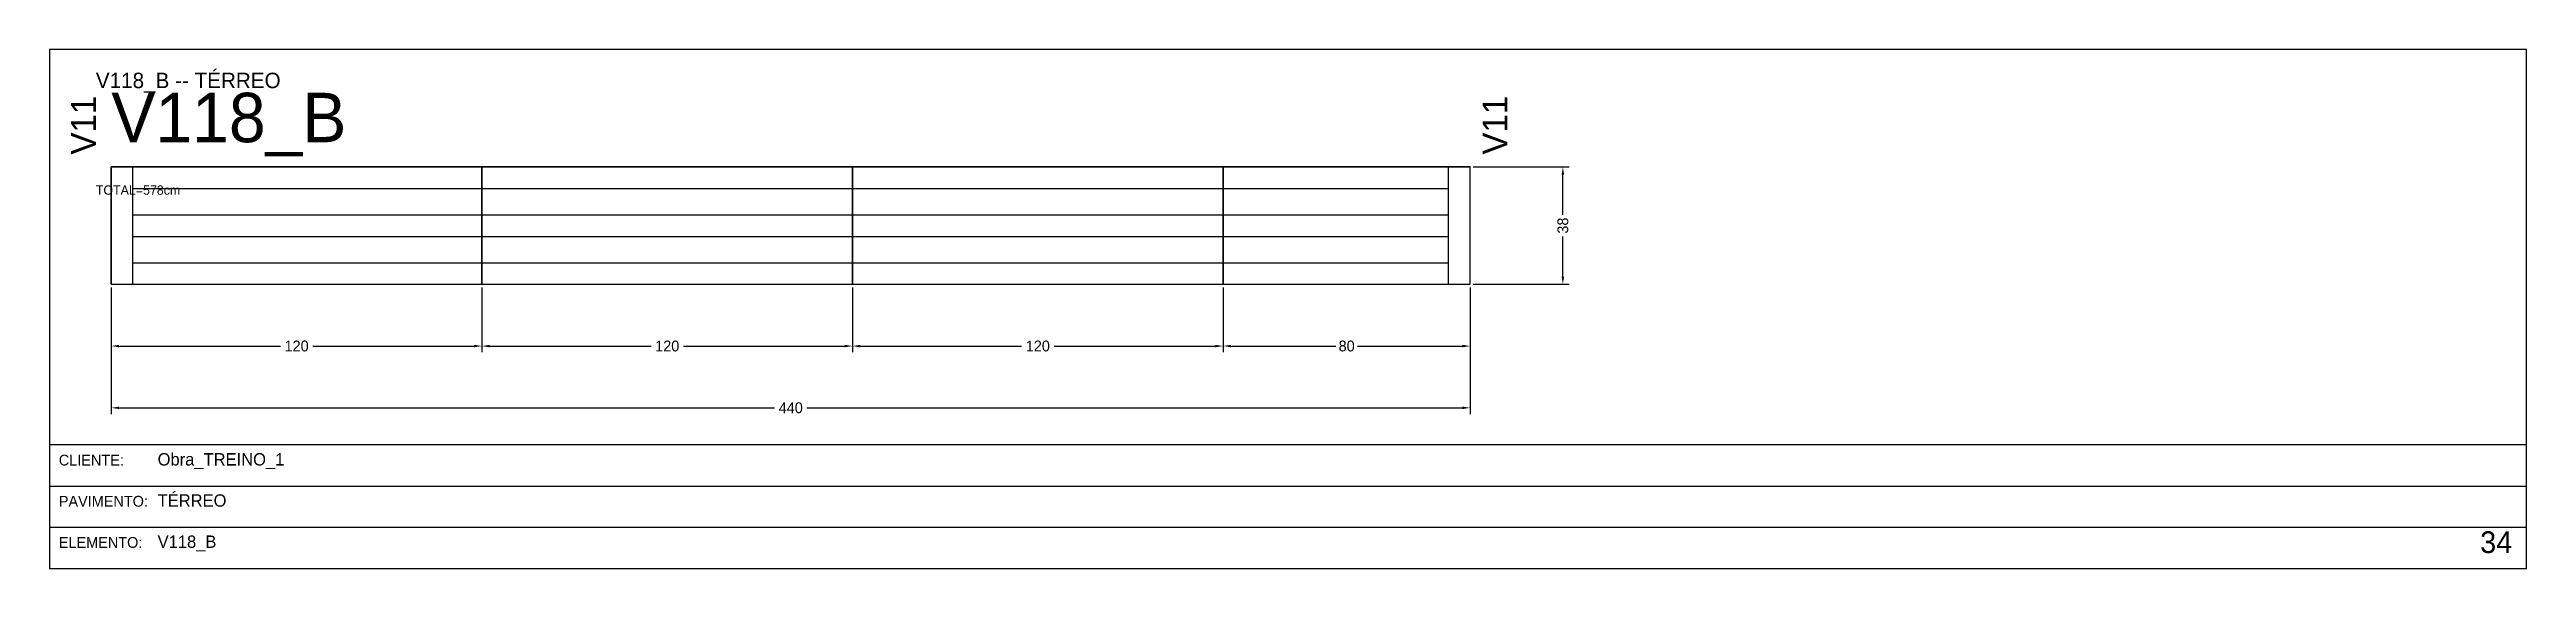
# Model space of a CAD drawing. Header units: metres. Extents: x 0 to 3268, y -4496 to 124.
# Drawn here: x 822 to 1624, y -2612 to -2444 of the extents above; entities that cross this region are included whole.
import ezdxf

# ---------------------------------------------------------------- set-up
doc = ezdxf.new("R2010")
doc.units = ezdxf.units.M
for name, color, linetype in [('5', 5, 'Continuous'), ('BORDA_CELULA', 9, 'Continuous'), ('CARIMBO', 9, 'Continuous'), ('COTA', 241, 'Continuous'), ('NOMENCLATURA', 7, 'Continuous'), ('Painéis', 200, 'Continuous'), ('SARR_2.2x7', 40, 'Continuous')]:
    doc.layers.add(name, color=color, linetype=linetype)
doc.dimstyles.new('COTA', dxfattribs={"dimtxt": 3.5, "dimasz": 2.5, "dimexe": 2, "dimexo": 1, "dimgap": 0.9, "dimtad": 1, "dimdec": 0, "dimrnd": 1, "dimcen": 2.5, "dimclrd": 4, "dimclre": 4, "dimclrt": 4, "dimazin": 3, "dimtfac": 1, "dimtmove": 0, "dimatfit": 3})

msp = doc.modelspace()

# ---------------------------------------------------------------- texts
at = {"layer": '5'}
for p in [(837, -2478), (1294, -2478)]:
    msp.add_text('V11', height=8, rotation=90, dxfattribs=at).set_placement(p)
at = {"layer": 'CARIMBO', "color": 9}
for s, p in [('CLIENTE:', (825, -2578.67)), ('PAVIMENTO:', (825, -2592)), ('ELEMENTO:', (825, -2605.33))]:
    msp.add_text(s, height=3.5, dxfattribs=at).set_placement(p)
at = {"layer": 'CARIMBO', "color": 2}
for s, p in [('Obra_TREINO_1', (857, -2578.67)), ('TÉRREO', (857, -2592)), ('V118_B', (857, -2605.33))]:
    msp.add_text(s, height=4, dxfattribs=at).set_placement(p)
at = {"layer": 'CARIMBO', "color": 3}
msp.add_text('34', height=7, dxfattribs=at).set_placement((1609, -2607))
at = {"layer": 'COTA'}
msp.add_text('TOTAL=578cm', height=3, dxfattribs=at).set_placement((837, -2491))
at = {"layer": 'NOMENCLATURA'}
for s, height, p in [('V118_B -- TÉRREO', 5, (837, -2456.5)), ('V118_B', 16, (842, -2474))]:
    msp.add_text(s, height=height, dxfattribs=at).set_placement(p)

# ---------------------------------------------------------------- blocks, each defined once
blk = doc.blocks.new('_CLOSEDFILLED')
at = {"color": 0, "linetype": 'BYBLOCK'}
blk.add_solid([(-1, 0.16), (0, 0), (-1, -0.16)], dxfattribs=at)
blk = doc.blocks.new('*D306')
at = {"color": 4}
for p, q in [((842, -2521), (842, -2542)), ((962, -2521), (962, -2542)), ((844.5, -2540), (896.75, -2540)), ((907.25, -2540), (959.5, -2540))]:
    blk.add_line(p, q, dxfattribs=at)
at = {"layer": 'Defpoints'}
for p in [(842, -2520), (962, -2520), (842, -2540)]:
    blk.add_point(p, dxfattribs=at)
at = {"layer": 'COTA', "color": 4, "xscale": 2.5, "yscale": 2.5, "rotation": 180}
blk.add_blockref('_CLOSEDFILLED', (842, -2540), dxfattribs=at)
at = {"layer": 'COTA', "color": 4, "xscale": 2.5, "yscale": 2.5}
blk.add_blockref('_CLOSEDFILLED', (962, -2540), dxfattribs=at)
at = {"layer": 'COTA', "color": 4, "insert": (902, -2540), "char_height": 3.5, "attachment_point": 5}
blk.add_mtext('120', dxfattribs=at)
blk = doc.blocks.new('*D307')
at = {"color": 4}
for p, q in [((962, -2521), (962, -2542)), ((1082, -2521), (1082, -2542)), ((964.5, -2540), (1016.75, -2540)), ((1027.25, -2540), (1079.5, -2540))]:
    blk.add_line(p, q, dxfattribs=at)
at = {"layer": 'Defpoints'}
for p in [(962, -2520), (1082, -2520), (962, -2540)]:
    blk.add_point(p, dxfattribs=at)
at = {"layer": 'COTA', "color": 4, "xscale": 2.5, "yscale": 2.5, "rotation": 180}
blk.add_blockref('_CLOSEDFILLED', (962, -2540), dxfattribs=at)
at = {"layer": 'COTA', "color": 4, "xscale": 2.5, "yscale": 2.5}
blk.add_blockref('_CLOSEDFILLED', (1082, -2540), dxfattribs=at)
at = {"layer": 'COTA', "color": 4, "insert": (1022, -2540), "char_height": 3.5, "attachment_point": 5}
blk.add_mtext('120', dxfattribs=at)
blk = doc.blocks.new('*D308')
at = {"color": 4}
for p, q in [((1082, -2521), (1082, -2542)), ((1202, -2521), (1202, -2542)), ((1084.5, -2540), (1136.75, -2540)), ((1147.25, -2540), (1199.5, -2540))]:
    blk.add_line(p, q, dxfattribs=at)
at = {"layer": 'Defpoints'}
for p in [(1082, -2520), (1202, -2520), (1082, -2540)]:
    blk.add_point(p, dxfattribs=at)
at = {"layer": 'COTA', "color": 4, "xscale": 2.5, "yscale": 2.5, "rotation": 180}
blk.add_blockref('_CLOSEDFILLED', (1082, -2540), dxfattribs=at)
at = {"layer": 'COTA', "color": 4, "xscale": 2.5, "yscale": 2.5}
blk.add_blockref('_CLOSEDFILLED', (1202, -2540), dxfattribs=at)
at = {"layer": 'COTA', "color": 4, "insert": (1142, -2540), "char_height": 3.5, "attachment_point": 5}
blk.add_mtext('120', dxfattribs=at)
blk = doc.blocks.new('*D309')
at = {"color": 4}
for p, q in [((1202, -2521), (1202, -2542)), ((1282, -2521), (1282, -2542)), ((1204.5, -2540), (1238.5, -2540)), ((1245.5, -2540), (1279.5, -2540))]:
    blk.add_line(p, q, dxfattribs=at)
at = {"layer": 'Defpoints'}
for p in [(1202, -2520), (1282, -2520), (1202, -2540)]:
    blk.add_point(p, dxfattribs=at)
at = {"layer": 'COTA', "color": 4, "xscale": 2.5, "yscale": 2.5, "rotation": 180}
blk.add_blockref('_CLOSEDFILLED', (1202, -2540), dxfattribs=at)
at = {"layer": 'COTA', "color": 4, "xscale": 2.5, "yscale": 2.5}
blk.add_blockref('_CLOSEDFILLED', (1282, -2540), dxfattribs=at)
at = {"layer": 'COTA', "color": 4, "insert": (1242, -2540), "char_height": 3.5, "attachment_point": 5}
blk.add_mtext('80', dxfattribs=at)
blk = doc.blocks.new('*D310')
at = {"color": 4}
for p, q in [((842, -2521), (842, -2562)), ((1282, -2521), (1282, -2562)), ((844.5, -2560), (1056.75, -2560)), ((1067.25, -2560), (1279.5, -2560))]:
    blk.add_line(p, q, dxfattribs=at)
at = {"layer": 'Defpoints'}
for p in [(842, -2520), (1282, -2520), (842, -2560)]:
    blk.add_point(p, dxfattribs=at)
at = {"layer": 'COTA', "color": 4, "xscale": 2.5, "yscale": 2.5, "rotation": 180}
blk.add_blockref('_CLOSEDFILLED', (842, -2560), dxfattribs=at)
at = {"layer": 'COTA', "color": 4, "xscale": 2.5, "yscale": 2.5}
blk.add_blockref('_CLOSEDFILLED', (1282, -2560), dxfattribs=at)
at = {"layer": 'COTA', "color": 4, "insert": (1062, -2560), "char_height": 3.5, "attachment_point": 5}
blk.add_mtext('440', dxfattribs=at)
blk = doc.blocks.new('*D311')
at = {"color": 4}
for p, q in [((1283, -2482), (1314, -2482)), ((1312, -2497.5), (1312, -2484.5)), ((1312, -2517.5), (1312, -2504.5)), ((1283, -2520), (1314, -2520))]:
    blk.add_line(p, q, dxfattribs=at)
at = {"layer": 'Defpoints'}
for p in [(1282, -2482), (1282, -2520), (1312, -2520)]:
    blk.add_point(p, dxfattribs=at)
at = {"layer": 'COTA', "color": 4, "xscale": 2.5, "yscale": 2.5}
for p, rotation in [((1312, -2482), 90), ((1312, -2520), 270)]:
    blk.add_blockref('_CLOSEDFILLED', p, dxfattribs=dict(at, rotation=rotation))
at = {"layer": 'COTA', "color": 4, "insert": (1312, -2501), "char_height": 3.5, "attachment_point": 5, "rotation": 90}
blk.add_mtext('38', dxfattribs=at)
blk = doc.blocks.new('*D312')
at = {"color": 4}
for p, q in [((1283, -2482), (1314, -2482)), ((1312, -2497.5), (1312, -2484.5)), ((1312, -2517.5), (1312, -2504.5)), ((1283, -2520), (1314, -2520))]:
    blk.add_line(p, q, dxfattribs=at)
at = {"layer": 'Defpoints'}
for p in [(1282, -2482), (1282, -2520), (1312, -2520)]:
    blk.add_point(p, dxfattribs=at)
at = {"layer": 'COTA', "color": 4, "xscale": 2.5, "yscale": 2.5}
for p, rotation in [((1312, -2482), 90), ((1312, -2520), 270)]:
    blk.add_blockref('_CLOSEDFILLED', p, dxfattribs=dict(at, rotation=rotation))
at = {"layer": 'COTA', "color": 4, "insert": (1312, -2501), "char_height": 3.5, "attachment_point": 5, "rotation": 90}
blk.add_mtext('38', dxfattribs=at)
blk = doc.blocks.new('*D313')
at = {"color": 4}
for p, q in [((1283, -2482), (1314, -2482)), ((1312, -2497.5), (1312, -2484.5)), ((1312, -2517.5), (1312, -2504.5)), ((1283, -2520), (1314, -2520))]:
    blk.add_line(p, q, dxfattribs=at)
at = {"layer": 'Defpoints'}
for p in [(1282, -2482), (1282, -2520), (1312, -2520)]:
    blk.add_point(p, dxfattribs=at)
at = {"layer": 'COTA', "color": 4, "xscale": 2.5, "yscale": 2.5}
for p, rotation in [((1312, -2482), 90), ((1312, -2520), 270)]:
    blk.add_blockref('_CLOSEDFILLED', p, dxfattribs=dict(at, rotation=rotation))
at = {"layer": 'COTA', "color": 4, "insert": (1312, -2501), "char_height": 3.5, "attachment_point": 5, "rotation": 90}
blk.add_mtext('38', dxfattribs=at)
blk = doc.blocks.new('*D314')
at = {"color": 4}
for p, q in [((1283, -2482), (1314, -2482)), ((1312, -2497.5), (1312, -2484.5)), ((1312, -2517.5), (1312, -2504.5)), ((1283, -2520), (1314, -2520))]:
    blk.add_line(p, q, dxfattribs=at)
at = {"layer": 'Defpoints'}
for p in [(1282, -2482), (1282, -2520), (1312, -2520)]:
    blk.add_point(p, dxfattribs=at)
at = {"layer": 'COTA', "color": 4, "xscale": 2.5, "yscale": 2.5}
for p, rotation in [((1312, -2482), 90), ((1312, -2520), 270)]:
    blk.add_blockref('_CLOSEDFILLED', p, dxfattribs=dict(at, rotation=rotation))
at = {"layer": 'COTA', "color": 4, "insert": (1312, -2501), "char_height": 3.5, "attachment_point": 5, "rotation": 90}
blk.add_mtext('38', dxfattribs=at)

# ---------------------------------------------------------------- dimensions: what is measured, and where the dimension line sits
at = {"layer": 'COTA'}
for picture in ['*D311', '*D312', '*D313', '*D314']:
    dim = msp.add_linear_dim(base=(1312, -2520), p1=(1282, -2520), p2=(1282, -2482), angle=90, dimstyle='COTA', dxfattribs=at)
    dim.commit()
    dim.dimension.update_dxf_attribs({"geometry": picture, "text_midpoint": (1312, -2501)})
for base, p1, p2, picture, middle in [((842, -2540), (842, -2520), (962, -2520), '*D306', (902, -2540)), ((842, -2560), (842, -2520), (1282, -2520), '*D310', (1062, -2560)), ((962, -2540), (962, -2520), (1082, -2520), '*D307', (1022, -2540)), ((1082, -2540), (1082, -2520), (1202, -2520), '*D308', (1142, -2540)), ((1202, -2540), (1202, -2520), (1282, -2520), '*D309', (1242, -2540))]:
    dim = msp.add_linear_dim(base=base, p1=p1, p2=p2, dimstyle='COTA', dxfattribs=at)
    dim.commit()
    dim.dimension.update_dxf_attribs({"geometry": picture, "text_midpoint": middle})

# ---------------------------------------------------------------- linework, layer by layer
at = {"layer": 'BORDA_CELULA'}
for points in [[(822, -2612), (1624, -2612), (1624, -2444), (822, -2444)], [(822, -2612), (1624, -2612), (1624, -2572), (822, -2572)]]:
    msp.add_lwpolyline(points, close=True, dxfattribs=at)
at = {"layer": 'CARIMBO'}
for p, q in [((822, -2585.33), (1624, -2585.33)), ((822, -2598.67), (1624, -2598.67)), ((822, -2612), (1624, -2612))]:
    msp.add_line(p, q, dxfattribs=at)
at = {"layer": 'Painéis'}
for points in [[(842, -2520), (842, -2482)], [(842, -2482), (962, -2482)], [(842, -2520), (962, -2520), (962, -2482), (842, -2482), (842, -2520)], [(962, -2520), (962, -2482)], [(962, -2482), (1082, -2482)], [(962, -2520), (1082, -2520), (1082, -2482), (962, -2482), (962, -2520)], [(1082, -2520), (1082, -2482)], [(1082, -2482), (1202, -2482)], [(1082, -2520), (1202, -2520), (1202, -2482), (1082, -2482), (1082, -2520)], [(1202, -2520), (1202, -2482)], [(1202, -2482), (1282, -2482)], [(1202, -2520), (1282, -2520), (1282, -2482), (1202, -2482), (1202, -2520)], [(1282, -2520), (1282, -2482)], [(842, -2520), (962, -2520)], [(962, -2520), (1082, -2520)], [(1082, -2520), (1202, -2520)], [(1202, -2520), (1282, -2520)]]:
    msp.add_lwpolyline(points, dxfattribs=at)
at = {"layer": 'SARR_2.2x7'}
for points in [[(849, -2520), (849, -2482)], [(1275, -2520), (1275, -2482)], [(849, -2489), (962, -2489)], [(962, -2489), (1082, -2489)], [(1082, -2489), (1202, -2489)], [(1202, -2489), (1275, -2489)], [(849, -2497.5), (962, -2497.5)], [(962, -2497.5), (1082, -2497.5)], [(1082, -2497.5), (1202, -2497.5)], [(1202, -2497.5), (1275, -2497.5)], [(849, -2504.5), (962, -2504.5)], [(962, -2504.5), (1082, -2504.5)], [(1082, -2504.5), (1202, -2504.5)], [(1202, -2504.5), (1275, -2504.5)], [(849, -2513), (962, -2513)], [(962, -2513), (1082, -2513)], [(1082, -2513), (1202, -2513)], [(1202, -2513), (1275, -2513)]]:
    msp.add_lwpolyline(points, dxfattribs=at)

msp.set_redraw_order([(e.dxf.handle, doc.entitydb.next_handle()) for e in msp.query("TEXT MTEXT ATTDEF DIMENSION ARC_DIMENSION")])  # texts and dimensions are drawn at this point

doc.saveas('drawing.dxf')
